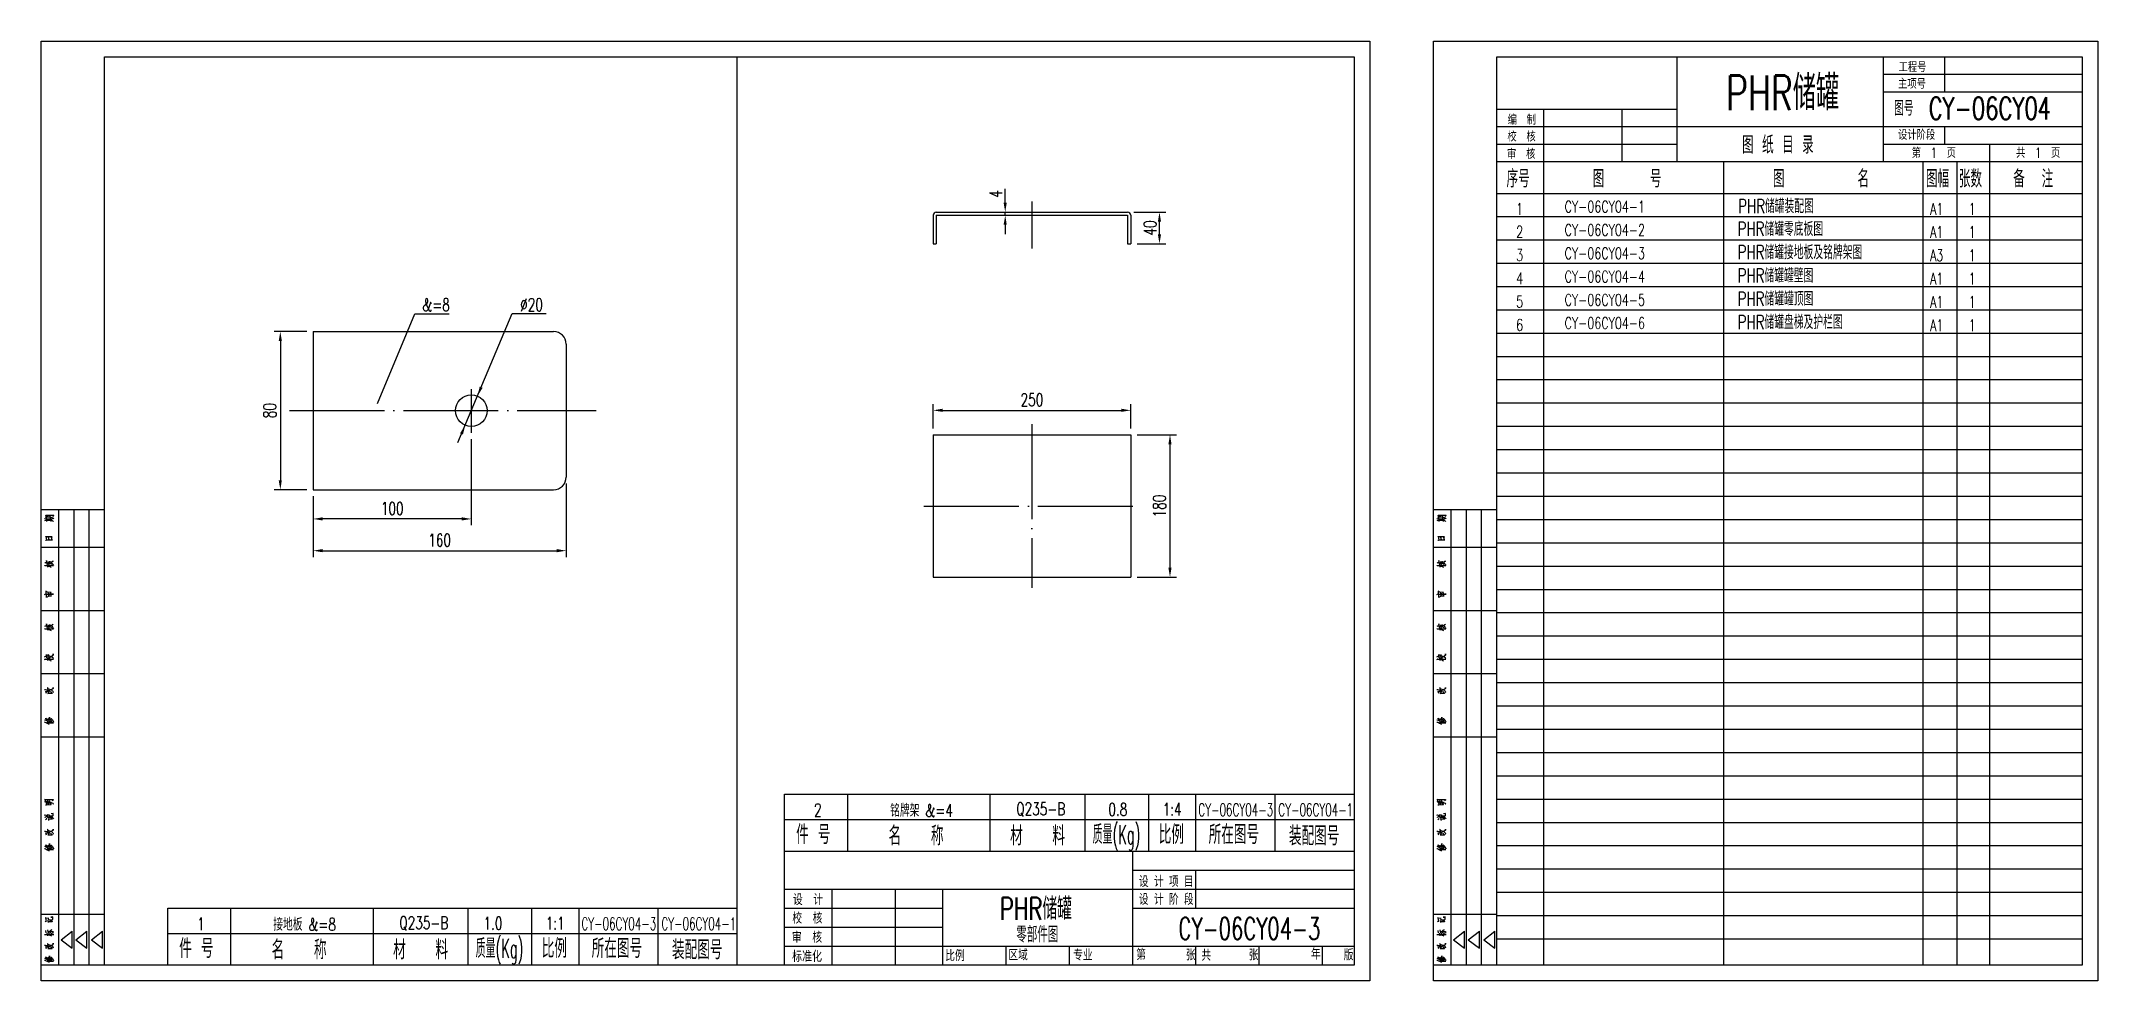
# Model space of a CAD drawing. Extents: x -7275 to 35952, y -7123 to 31390.
# Drawn here: x 7273 to 23525, y 23965 to 31390 of the extents above; entities that cross this region are included whole.
import ezdxf
from ezdxf.enums import TextEntityAlignment as Align

# ---------------------------------------------------------------- set-up
doc = ezdxf.new("R2010")
doc.units = 0
doc.header["$LTSCALE"] = 25
doc.header["$MEASUREMENT"] = 0
doc.linetypes.add('DASHDOT-M', pattern=[36, 30, -3, 0, -3])
doc.layers.get('0').update_dxf_attribs({"linetype": 'CONTINUOUS'})
for name, color, linetype in [('CDR_DIM', 7, 'CONTINUOUS'), ('CDR_DWG1', 4, 'CONTINUOUS'), ('CDR_DWG2', 2, 'CONTINUOUS'), ('CDR_DWG3', 1, 'DASHDOT-M'), ('CDR_TEXT', 7, 'CONTINUOUS')]:
    doc.layers.add(name, color=color, linetype=linetype)
doc.styles.add('HZ', font='ROMANS.shx', dxfattribs={"width": 0.7, "height": 100, "bigfont": 'HZ.shx'})

msp = doc.modelspace()

# ---------------------------------------------------------------- texts
at = {"linetype": 'Continuous', "style": 'HZ'}
for s, height, width, p in [('工程号', 80.5, 0.7, (21950, 31146)), ('主项号', 80.5, 0.7, (21946, 31014)), ('图号', 116, 0.7, (21914, 30802)), ('编  制', 80.5, 0.7, (18861, 30730)), ('校  核', 80.5, 0.7, (18859, 30597)), ('设计阶段', 80.5, 0.7, (21946, 30611)), ('第  1  页', 80.5, 0.7, (22054, 30468)), ('共  1  页', 80.5, 0.7, (22878, 30468)), ('审  核', 80.5, 0.7, (18856, 30459)), ('设 计 项 目', 87.5, 0.7, (15947, 24707)), ('设  计', 87.5, 0.7, (13214, 24564)), ('设 计 阶 段', 87.5, 0.7, (15947, 24566)), ('校  核', 87.5, 0.7, (13209, 24417)), ('审  核', 87.5, 0.7, (13206, 24266)), ('比例', 87.5, 0.7, (14417, 24121)), ('区域', 87.5, 0.7, (14916, 24127)), ('专业', 87.5, 0.7, (15428, 24126)), ('第', 87.5, 0.7, (15926, 24130)), ('张', 87.5, 0.7, (16318, 24127)), ('共', 87.5, 0.7, (16441, 24124)), ('张', 87.5, 0.7, (16815, 24127)), ('年', 87.5, 0.7, (17307, 24134)), ('版', 87.5, 0.7, (17566, 24128)), ('标准化', 87.5, 0.9, (13207, 24115))]:
    msp.add_text(s, height=height, dxfattribs=dict(at, width=width)).set_placement(p)
at = {"color": 7, "linetype": 'Continuous', "style": 'HZ', "width": 0.7}
for s, height, p in [('图 纸 目 录', 138.1, (20713, 30502)), ('序号', 138.1, (18852, 30234)), ('图     号', 138.1, (19533, 30234)), ('图        名', 138.1, (20957, 30234)), ('图幅', 138.1, (22166, 30234)), ('张数', 138.1, (22426, 30234)), ('备  注', 138.1, (22856, 30234)), ('1', 92, (18928, 30019)), ('CY-06CY04-1', 92.04, (19311, 30036)), ('PHR储罐装配图', 110.4, (20682, 30031)), ('A1', 92, (22199, 30019)), ('1', 92, (22504, 30019)), ('2', 92, (18928, 29838)), ('CY-06CY04-2', 92.04, (19311, 29852)), ('PHR储罐零底板图', 110.4, (20678, 29851)), ('A1', 92, (22199, 29836)), ('1', 92, (22504, 29836)), ('3', 92, (18928, 29654)), ('CY-06CY04-3', 92.04, (19311, 29668)), ('PHR储罐接地板及铭牌架图', 110.45, (20678, 29667)), ('A3', 92, (22199, 29652)), ('1', 92, (22504, 29652)), ('PHR储罐罐壁图', 110.4, (20678, 29483)), ('4', 92, (18928, 29470)), ('CY-06CY04-4', 92.04, (19311, 29484)), ('PHR储罐罐顶图', 110.4, (20678, 29299)), ('A1', 92, (22199, 29468)), ('1', 92, (22504, 29468)), ('5', 92, (18928, 29286)), ('CY-06CY04-5', 92.04, (19311, 29300)), ('A1', 92, (22199, 29284)), ('1', 92, (22504, 29284)), ('6', 92, (18928, 29102)), ('CY-06CY04-6', 92.04, (19311, 29116)), ('PHR储罐盘梯及护栏图', 110.45, (20678, 29115)), ('A1', 92, (22199, 29100)), ('1', 92, (22504, 29100))]:
    msp.add_text(s, height=height, dxfattribs=at).set_placement(p)
at = {"style": 'HZ', "width": 0.7}
for s, p in [('&=8', (10286, 29258)), ('%%C20', (11058, 29258))]:
    msp.add_text(s, height=100, dxfattribs=at).set_placement(p)
at = {"char_height": 100, "attachment_point": 5, "rotation": 90, "style": 'HZ'}
for s, insert in [('4', (14816, 30184)), ('40', (16035, 29914)), ('80', (9079, 28471)), ('180', (16109, 27717))]:
    msp.add_mtext(s, dxfattribs=dict(at, insert=insert))
at = {"char_height": 100, "attachment_point": 5, "style": 'HZ'}
for s, insert in [('250', (15102, 28557)), ('100', (10047, 27698)), ('160', (10422, 27447))]:
    msp.add_mtext(s, dxfattribs=dict(at, insert=insert))
at = {"layer": 'CDR_DWG2', "style": 'HZ'}
for s, height, width, p in [('PHR储罐', 275, 0.7, (20586, 30844)), ('CY-06CY04', 175, 0.7, (22188, 30772)), ('PHR储罐', 175, 0.7, (14849, 24448)), ('零部件图', 125, 0.7, (14978, 24270)), ('CY-06CY04-3', 175, 0.65, (16260, 24291))]:
    msp.add_text(s, height=height, dxfattribs=dict(at, width=width)).set_placement(p)
at = {"layer": 'CDR_TEXT', "style": 'HZ', "width": 0.7}
for s, p in [('2', (13410, 25265)), ('1', (8535, 24365))]:
    msp.add_text(s, height=100, dxfattribs=at).set_placement(p, align=Align.CENTER)
at = {"layer": 'CDR_TEXT', "style": 'HZ'}
for s, width, p in [('铭牌架 &=4', 0.7, (13982, 25262)), ('Q235-B', 0.7, (14978, 25274)), ('0.8', 0.7, (15706, 25270)), ('1:4', 0.7, (16135, 25271)), ('CY-06CY04-3', 0.6, (16417, 25267)), ('CY-06CY04-1', 0.6, (17049, 25267)), ('接地板 &=8', 0.7, (9107, 24362)), ('Q235-B', 0.7, (10103, 24374)), ('1.0', 0.7, (10768, 24370)), ('1:1', 0.7, (11260, 24371)), ('CY-06CY04-3', 0.6, (11542, 24367)), ('CY-06CY04-1', 0.6, (12174, 24367))]:
    msp.add_text(s, height=100, dxfattribs=dict(at, width=width)).set_placement(p)

# ---------------------------------------------------------------- blocks, each defined once
blk = doc.blocks.new('SML')
at = {"color": 4, "linetype": 'Continuous'}
for p, q in [((0, 0), (0, 18)), ((20, 0), (20, 18)), ((65, 0), (65, 18)), ((95, 0), (95, 18)), ((115, 18), (115, 0)), ((130, 0), (130, 18)), ((155, 0), (155, 18)), ((0, 10), (180, 10))]:
    blk.add_line(p, q, dxfattribs=at)
at = {"color": 7, "linetype": 'Continuous'}
blk.add_line((0, 18), (180, 18), dxfattribs=at)
at = {"color": 7, "linetype": 'Continuous', "style": 'HZ'}
for s, width, p in [('件 号', 0.7, (3.62, 2.26)), ('名   称', 0.7, (32.84, 1.84)), ('材   料', 0.7, (71.25, 1.84)), ('质量(Kg)', 0.5, (97.34, 2.26)), ('比例', 0.7, (118.23, 2.26)), ('所在图号', 0.7, (134, 2.26)), ('装配图号', 0.7, (159.38, 1.84))]:
    blk.add_text(s, height=6, dxfattribs=dict(at, width=width)).set_placement(p)
blk = doc.blocks.new('TUQA')
at = {"color": 4, "linetype": 'Continuous'}
for p, q in [((-25, 180), (0, 180)), ((-18, 0), (-18, 180)), ((0, 165), (-24.85, 165)), ((0, 140), (-24.85, 140)), ((0, 115), (-24.85, 115)), ((0, 90), (-24.85, 90)), ((0, 20), (-24.85, 20)), ((0, 0), (-25, 0))]:
    blk.add_line(p, q, dxfattribs=at)
at = {"color": 7, "linetype": 'Continuous'}
for p, q in [((-12, 0), (-12, 180)), ((-6, 0), (-6, 180))]:
    blk.add_line(p, q, dxfattribs=at)
at = {"color": 1, "linetype": 'Continuous'}
for p, q in [((-17.08, 10), (-12.71, 13.35)), ((-17.08, 10), (-12.71, 6.65)), ((-12.71, 6.65), (-12.71, 13.35)), ((-11.26, 10), (-6.89, 13.35)), ((-11.26, 10), (-6.89, 6.65)), ((-6.89, 6.65), (-6.89, 13.35)), ((-5.11, 10), (-0.75, 13.35)), ((-5.11, 10), (-0.75, 6.65)), ((-0.75, 6.65), (-0.75, 13.35))]:
    blk.add_line(p, q, dxfattribs=at)
at = {"color": 7, "linetype": 'Continuous'}
for points in [[(-23.7, 176.39), (-23.53, 176.44), (-23.53, 176.44), (-21.25, 176.36)], [(-23.53, 175.69), (-23.35, 175.74), (-23.35, 175.74), (-21.17, 175.74)], [(-23.3, 176.96), (-22.98, 177.03), (-22.98, 177.03), (-22.33, 177.03), (-22.33, 177.03), (-21.63, 177.01), (-21.63, 177.01), (-21.2, 176.96), (-21.2, 176.96), (-20.73, 176.83), (-20.73, 176.83), (-20.44, 176.69), (-20.44, 176.69), (-20, 176.41)], [(-22.95, 177.03), (-23.09, 177.78), (-23.09, 177.78), (-23.18, 177.7), (-23.18, 177.7), (-22.27, 177.7), (-22.27, 177.7), (-22.22, 177.7), (-22.22, 177.7), (-20.9, 177.73), (-20.9, 177.73), (-20.41, 177.7), (-20.41, 177.7), (-20.12, 177.68), (-20.12, 177.68), (-20.03, 177.65), (-20.03, 177.65), (-20.41, 177.28), (-20.41, 177.28), (-20.15, 177.63)], [(-22.74, 175.3), (-22.92, 176.76)], [(-22.25, 175.77), (-22.33, 176.21)], [(-22.22, 177.06), (-22.3, 177.48)], [(-21.75, 175.79), (-21.84, 176.19)], [(-21.46, 177.01), (-21.46, 177.06), (-21.46, 177.06), (-21.55, 177.45)], [(-21.08, 175.22), (-21.31, 176.76), (-21.31, 176.76), (-21.34, 176.69), (-21.34, 176.69), (-21.25, 176.59)], [(-20.99, 176.19), (-20.64, 176.46), (-20.64, 176.46), (-20.5, 176.46), (-20.5, 176.46), (-20.76, 176.36)], [(-20.9, 175.79), (-20.76, 175.77), (-20.76, 175.77), (-20.47, 175.57), (-20.47, 175.57), (-20.26, 175.4), (-20.26, 175.4), (-20.12, 175.22)], [(-23.27, 167.87), (-22.98, 167.92), (-22.98, 167.92), (-22.33, 167.94), (-22.33, 167.94), (-21.66, 167.97), (-21.66, 167.97), (-21.57, 167.97), (-21.57, 167.97), (-21.11, 167.97), (-21.11, 167.97), (-20.5, 167.97), (-20.5, 167.97), (-20.7, 167.97), (-20.7, 167.97), (-20.88, 168.93), (-20.88, 168.93), (-20.67, 169.13), (-20.67, 169.13), (-20.93, 169.18), (-20.93, 169.18), (-21.28, 169.18), (-21.28, 169.18), (-21.95, 169.21), (-21.95, 169.21), (-22.65, 169.23), (-22.65, 169.23), (-23.24, 169.23), (-23.24, 169.23), (-23.15, 169.26), (-23.15, 169.26), (-22.95, 167.94)], [(-21.9, 167.97), (-22.07, 168.93), (-22.07, 168.93), (-22.1, 168.83), (-22.1, 168.83), (-21.98, 168.61)], [(-23.65, 157.77), (-23.5, 157.87), (-23.5, 157.87), (-23.53, 157.84), (-23.53, 157.84), (-20.09, 157.84), (-20.09, 157.84), (-20.35, 157.82), (-20.35, 157.82), (-20.64, 157.84)], [(-23.59, 158.83), (-23.3, 159.01), (-23.3, 159.01), (-23.18, 159.03), (-23.18, 159.03), (-23.09, 159.01)], [(-22.65, 158.41), (-22.89, 159.8), (-22.89, 159.8), (-22.92, 159.7), (-22.92, 159.7), (-22.83, 159.5)], [(-22.68, 158.91), (-22.51, 158.88), (-22.51, 158.88), (-21.81, 158.46), (-21.81, 158.46), (-21.78, 158.41), (-21.78, 158.41), (-21.98, 159.18)], [(-22.62, 158.21), (-22.45, 157.25)], [(-22.42, 157.87), (-21.95, 157.64), (-21.95, 157.64), (-21.6, 157.47), (-21.6, 157.47), (-21.34, 157.32), (-21.34, 157.32), (-21.08, 157.12)], [(-22.36, 159.33), (-22.22, 159.3), (-22.22, 159.3), (-21.78, 159.01), (-21.78, 159.01), (-21.75, 158.98), (-21.75, 158.98), (-21.46, 158.76), (-21.46, 158.76), (-21.17, 158.51), (-21.17, 158.51), (-20.9, 158.24)], [(-22.22, 157.87), (-21.87, 158.19)], [(-21.78, 159.5), (-21.57, 159.43), (-21.57, 159.43), (-21.11, 159.13), (-21.11, 159.13), (-20.82, 158.83), (-20.82, 158.83), (-20.5, 158.51), (-20.5, 158.51), (-20.26, 158.24), (-20.26, 158.24), (-20.09, 158.02)], [(-20.99, 159.03), (-20.5, 159.53), (-20.5, 159.53), (-20.26, 159.63), (-20.26, 159.63), (-20.55, 159.48)], [(-23.68, 146.41), (-23.38, 146.56), (-23.38, 146.56), (-23.18, 146.61)], [(-22.86, 145.52), (-23.03, 147.75), (-23.03, 147.75), (-23.12, 147.7), (-23.12, 147.7), (-22.65, 147.4)], [(-22.77, 146.51), (-22.71, 146.56), (-22.71, 146.56), (-20.06, 146.54), (-20.06, 146.54), (-20.32, 146.49), (-20.32, 146.49), (-20.64, 146.54)], [(-21.2, 147.11), (-21.05, 147.21), (-21.05, 147.21), (-22.45, 147.36), (-22.45, 147.36), (-22.33, 147.4), (-22.33, 147.4), (-22.13, 145.84)], [(-22.39, 145.74), (-22.13, 145.79), (-22.13, 145.79), (-20.85, 145.89), (-20.85, 145.89), (-21.08, 145.87), (-21.08, 145.87), (-21.2, 147.11), (-21.2, 147.11), (-21.23, 146.96), (-21.23, 146.96), (-21.17, 146.69)], [(-21.66, 146.09), (-21.78, 146.98)], [(-23.18, 145.52), (-22.92, 145.52), (-22.92, 145.52), (-22.71, 145.47), (-22.71, 145.47), (-22.51, 145.42), (-22.51, 145.42), (-22.36, 145.37)], [(-23.65, 132.77), (-23.5, 132.87), (-23.5, 132.87), (-23.53, 132.84), (-23.53, 132.84), (-20.09, 132.84), (-20.09, 132.84), (-20.35, 132.82), (-20.35, 132.82), (-20.64, 132.84)], [(-23.59, 133.83), (-23.3, 134.01), (-23.3, 134.01), (-23.18, 134.03), (-23.18, 134.03), (-23.09, 134.01)], [(-22.65, 133.41), (-22.89, 134.8), (-22.89, 134.8), (-22.92, 134.7), (-22.92, 134.7), (-22.83, 134.5)], [(-22.68, 133.91), (-22.51, 133.88), (-22.51, 133.88), (-21.81, 133.46), (-21.81, 133.46), (-21.78, 133.41), (-21.78, 133.41), (-21.98, 134.18)], [(-22.62, 133.21), (-22.45, 132.25)], [(-22.42, 132.87), (-21.95, 132.64), (-21.95, 132.64), (-21.6, 132.47), (-21.6, 132.47), (-21.34, 132.32), (-21.34, 132.32), (-21.08, 132.12)], [(-22.36, 134.33), (-22.22, 134.3), (-22.22, 134.3), (-21.78, 134.01), (-21.78, 134.01), (-21.75, 133.98), (-21.75, 133.98), (-21.46, 133.76), (-21.46, 133.76), (-21.17, 133.51), (-21.17, 133.51), (-20.9, 133.24)], [(-22.22, 132.87), (-21.87, 133.19)], [(-21.78, 134.5), (-21.57, 134.43), (-21.57, 134.43), (-21.11, 134.13), (-21.11, 134.13), (-20.82, 133.83), (-20.82, 133.83), (-20.5, 133.51), (-20.5, 133.51), (-20.26, 133.24), (-20.26, 133.24), (-20.09, 133.02)], [(-20.99, 134.03), (-20.5, 134.53), (-20.5, 134.53), (-20.26, 134.63), (-20.26, 134.63), (-20.55, 134.48)], [(-23.65, 121.81), (-23.38, 121.96), (-23.38, 121.96), (-23.21, 122.01), (-23.21, 122.01), (-23.03, 122.01)], [(-22.71, 121.44), (-22.92, 122.7), (-22.92, 122.7), (-22.95, 122.6), (-22.95, 122.6), (-22.89, 122.48)], [(-22.51, 122.23), (-22.19, 122.53), (-22.19, 122.53), (-22.04, 122.6), (-22.04, 122.6), (-21.87, 122.7)], [(-22.07, 122.21), (-21.84, 122.23), (-21.84, 122.23), (-21.43, 122.08), (-21.43, 122.08), (-21.11, 121.93), (-21.11, 121.93), (-20.85, 121.76), (-20.85, 121.76), (-20.64, 121.61), (-20.64, 121.61), (-20.44, 121.46), (-20.44, 121.46), (-20.26, 121.29), (-20.26, 121.29), (-20.09, 121.07)], [(-21.66, 121.54), (-21.6, 121.61), (-21.6, 121.61), (-20.26, 122.48), (-20.26, 122.48), (-20.23, 122.95), (-20.23, 122.95), (-20.32, 122.5), (-20.32, 122.5), (-20.44, 122.38)], [(-23.65, 120.79), (-23.47, 120.92), (-23.47, 120.92), (-23.53, 120.87), (-23.53, 120.87), (-20.09, 120.87), (-20.09, 120.87), (-20.29, 120.82), (-20.29, 120.82), (-20.58, 120.87)], [(-22.68, 121.21), (-22.48, 120.27)], [(-22.51, 121.76), (-22.27, 121.74), (-22.27, 121.74), (-21.87, 121.49), (-21.87, 121.49), (-21.57, 121.31), (-21.57, 121.31), (-21.46, 121.21)], [(-22.48, 120.87), (-22.07, 120.72), (-22.07, 120.72), (-21.72, 120.55), (-21.72, 120.55), (-21.4, 120.37), (-21.4, 120.37), (-21.11, 120.17)], [(-22.33, 120.89), (-21.95, 121.24)], [(-23.62, 108.88), (-23.27, 108.83), (-23.27, 108.83), (-22.8, 108.68), (-22.8, 108.68), (-22.3, 108.49), (-22.3, 108.49), (-21.98, 108.34), (-21.98, 108.34), (-21.75, 108.24), (-21.75, 108.24), (-21.55, 108.14)], [(-22.95, 107.25), (-23.09, 108.24), (-23.09, 108.24), (-23.18, 108.14), (-23.18, 108.14), (-22.16, 108.02), (-22.16, 108.02), (-22.16, 108.14), (-22.16, 108.14), (-22.04, 107.4), (-22.04, 107.4), (-22.3, 107.35), (-22.3, 107.35), (-21.98, 107.4), (-21.98, 107.4), (-20.67, 107.37)], [(-22.25, 108.49), (-22.42, 109.6), (-22.42, 109.6), (-22.45, 109.48), (-22.45, 109.48), (-22.39, 109.28)], [(-22.3, 109.11), (-22.13, 109.11), (-22.13, 109.11), (-21.66, 109.01), (-21.66, 109.01), (-21.4, 108.91), (-21.4, 108.91), (-21.17, 108.81), (-21.17, 108.81), (-20.96, 108.68), (-20.96, 108.68), (-20.76, 108.54), (-20.76, 108.54), (-20.55, 108.36), (-20.55, 108.36), (-20.41, 108.16), (-20.41, 108.16), (-20.26, 107.97), (-20.26, 107.97), (-20.2, 107.82), (-20.2, 107.82), (-20.15, 107.67)], [(-21.87, 108.36), (-21.84, 108.44), (-21.84, 108.44), (-20.26, 109.21), (-20.26, 109.21), (-20.23, 109.68), (-20.23, 109.68), (-20.32, 109.23), (-20.32, 109.23), (-20.5, 109.11)], [(-20.55, 107.3), (-21.34, 108.07)], [(-23.06, 96.71), (-23.03, 96.81), (-23.03, 96.81), (-23.15, 97.55), (-23.15, 97.55), (-23.21, 97.5), (-23.21, 97.5), (-22.8, 97.26), (-22.8, 97.26), (-22.45, 97.03), (-22.45, 97.03), (-22.22, 96.83), (-22.22, 96.83), (-22.01, 96.61), (-22.01, 96.61), (-21.81, 96.39), (-21.81, 96.39), (-21.69, 96.24)], [(-22.77, 96.61), (-22.74, 96.71), (-22.74, 96.71), (-21.69, 97.68), (-21.69, 97.68), (-21.72, 98), (-21.72, 98), (-21.72, 97.68), (-21.72, 97.68), (-21.84, 97.55)], [(-23.68, 96.04), (-23.5, 96.02), (-23.5, 96.02), (-23.03, 95.79), (-23.03, 95.79), (-22.98, 95.79), (-22.98, 95.79), (-22.62, 95.59), (-22.62, 95.59), (-22.33, 95.42), (-22.33, 95.42), (-22.1, 95.25), (-22.1, 95.25), (-21.9, 95.1)], [(-23.62, 96.93), (-23.18, 96.76), (-23.18, 96.76), (-22.83, 96.61), (-22.83, 96.61), (-22.57, 96.44), (-22.57, 96.44), (-22.51, 96.41), (-22.51, 96.41), (-22.3, 96.29)], [(-22.68, 95.69), (-20.12, 95.69), (-20.12, 95.69), (-20.35, 95.64), (-20.35, 95.64), (-20.79, 95.69)], [(-22.6, 96.07), (-20.9, 96.07), (-20.9, 96.07), (-21.11, 96.04), (-21.11, 96.04), (-21.25, 96.07)], [(-21.98, 97.03), (-21.9, 97.01), (-21.9, 97.01), (-21.87, 96.98), (-21.87, 96.98), (-21.63, 96.74), (-21.63, 96.74), (-21.43, 96.54), (-21.43, 96.54), (-21.28, 96.36)], [(-21.63, 97.23), (-21.52, 97.18), (-21.52, 97.18), (-21.46, 97.16), (-21.46, 97.16), (-21.17, 96.88), (-21.17, 96.88), (-21.14, 96.83), (-21.14, 96.83), (-20.99, 96.69), (-20.99, 96.69), (-20.85, 96.49), (-20.85, 96.49), (-20.7, 96.29)], [(-21.28, 97.45), (-21.08, 97.38), (-21.08, 97.38), (-20.79, 97.11), (-20.79, 97.11), (-20.55, 96.86), (-20.55, 96.86), (-20.41, 96.61), (-20.41, 96.61), (-20.23, 96.36), (-20.23, 96.36), (-20.12, 96.14), (-20.12, 96.14), (-20.06, 95.97)], [(-23.27, 64.61), (-23.3, 64.63), (-23.3, 64.63), (-23.38, 65.55), (-23.38, 65.55), (-23.5, 65.4), (-23.5, 65.4), (-23.3, 65.4), (-23.3, 65.4), (-21.14, 65.38), (-21.14, 65.38), (-20.73, 65.38), (-20.73, 65.38), (-20.44, 65.38), (-20.44, 65.38), (-20.12, 65.33), (-20.12, 65.33), (-20.64, 64.91)], [(-22.42, 64.61), (-22.42, 64.66), (-22.42, 64.66), (-22.54, 65.21), (-22.54, 65.21), (-22.57, 65.13), (-22.57, 65.13), (-22.54, 65.06)], [(-21.69, 64.56), (-21.72, 64.61), (-21.72, 64.61), (-21.81, 65.18), (-21.81, 65.18), (-21.84, 65.08), (-21.84, 65.08), (-21.75, 64.98)], [(-23.65, 59.28), (-23.47, 59.3), (-23.47, 59.3), (-22.57, 58.98)], [(-23.59, 64.51), (-23.27, 64.59), (-23.27, 64.59), (-22.6, 64.59), (-22.6, 64.59), (-22.04, 64.56), (-22.04, 64.56), (-21.6, 64.49), (-21.6, 64.49), (-21.2, 64.36), (-21.2, 64.36), (-20.76, 64.16), (-20.76, 64.16), (-20.44, 63.97), (-20.44, 63.97), (-20.2, 63.74), (-20.2, 63.74), (-20.15, 63.67)], [(-23.44, 58.36), (-23.38, 58.41), (-23.38, 58.41), (-23.03, 58.66), (-23.03, 58.66), (-22.8, 58.68)], [(-23.27, 63.3), (-22.95, 63.37), (-22.95, 63.37), (-21.02, 63.4), (-21.02, 63.4), (-21.25, 63.35), (-21.25, 63.35), (-21.28, 63.4), (-21.28, 63.4), (-21.37, 63.82), (-21.37, 63.82), (-21.11, 63.97), (-21.11, 63.97), (-21.23, 63.99), (-21.23, 63.99), (-22.19, 64.02), (-22.19, 64.02), (-23.15, 64.02), (-23.15, 64.02), (-23.03, 64.06), (-23.03, 64.06), (-23, 63.97), (-23, 63.97), (-22.95, 63.4)], [(-23.24, 57.45), (-22.95, 57.77), (-22.95, 57.77), (-22.8, 57.84), (-22.8, 57.84), (-22.98, 57.74)], [(-22.68, 58.34), (-22.51, 58.39), (-22.51, 58.39), (-21.57, 58.41), (-21.57, 58.41), (-21.75, 58.36), (-21.75, 58.36), (-21.87, 59.33), (-21.87, 59.33), (-21.87, 59.26), (-21.87, 59.26), (-22.68, 59.33), (-22.68, 59.33), (-22.65, 59.38), (-22.65, 59.38), (-22.51, 58.41)], [(-22.16, 63.42), (-22.25, 63.79), (-22.25, 63.79), (-22.25, 63.77)], [(-22.04, 57.1), (-22.01, 57.2), (-22.01, 57.2), (-22.16, 57.87), (-22.16, 57.87), (-22.22, 57.77), (-22.22, 57.77), (-20.47, 57.74), (-20.47, 57.74), (-20.47, 57.72), (-20.47, 57.72), (-21.28, 58.29)], [(-21.72, 58.98), (-21.52, 59.01), (-21.52, 59.01), (-20.64, 58.98), (-20.64, 58.98), (-20.41, 59.01), (-20.41, 59.01), (-20.29, 59.08), (-20.29, 59.08), (-20.26, 59.18), (-20.26, 59.18), (-20.26, 59.85), (-20.26, 59.85), (-21.08, 59.8)], [(-21.69, 58.66), (-21.43, 58.64), (-21.43, 58.64), (-21.08, 58.56), (-21.08, 58.56), (-20.7, 58.39), (-20.7, 58.39), (-20.5, 58.24), (-20.5, 58.24), (-20.23, 58.02), (-20.23, 58.02), (-20.06, 57.82)], [(-23.62, 52.93), (-23.27, 52.88), (-23.27, 52.88), (-22.8, 52.73), (-22.8, 52.73), (-22.3, 52.54), (-22.3, 52.54), (-21.98, 52.39), (-21.98, 52.39), (-21.75, 52.29), (-21.75, 52.29), (-21.55, 52.19)], [(-22.95, 51.3), (-23.09, 52.29), (-23.09, 52.29), (-23.18, 52.19), (-23.18, 52.19), (-22.16, 52.07), (-22.16, 52.07), (-22.16, 52.19), (-22.16, 52.19), (-22.04, 51.45), (-22.04, 51.45), (-22.3, 51.4), (-22.3, 51.4), (-21.98, 51.45), (-21.98, 51.45), (-20.67, 51.42)], [(-22.25, 52.54), (-22.42, 53.65), (-22.42, 53.65), (-22.45, 53.53), (-22.45, 53.53), (-22.39, 53.33)], [(-22.3, 53.16), (-22.13, 53.16), (-22.13, 53.16), (-21.66, 53.06), (-21.66, 53.06), (-21.4, 52.96), (-21.4, 52.96), (-21.17, 52.86), (-21.17, 52.86), (-20.96, 52.73), (-20.96, 52.73), (-20.76, 52.59), (-20.76, 52.59), (-20.55, 52.41), (-20.55, 52.41), (-20.41, 52.21), (-20.41, 52.21), (-20.26, 52.02), (-20.26, 52.02), (-20.2, 51.87), (-20.2, 51.87), (-20.15, 51.72)], [(-21.87, 52.41), (-21.84, 52.49), (-21.84, 52.49), (-20.26, 53.26), (-20.26, 53.26), (-20.23, 53.73), (-20.23, 53.73), (-20.32, 53.28), (-20.32, 53.28), (-20.5, 53.16)], [(-20.55, 51.35), (-21.34, 52.12)], [(-23.68, 46.04), (-23.5, 46.02), (-23.5, 46.02), (-23.03, 45.79), (-23.03, 45.79), (-22.98, 45.79), (-22.98, 45.79), (-22.62, 45.59), (-22.62, 45.59), (-22.33, 45.42), (-22.33, 45.42), (-22.1, 45.25), (-22.1, 45.25), (-21.9, 45.1)], [(-23.62, 46.93), (-23.18, 46.76), (-23.18, 46.76), (-22.83, 46.61), (-22.83, 46.61), (-22.57, 46.44), (-22.57, 46.44), (-22.51, 46.41), (-22.51, 46.41), (-22.3, 46.29)], [(-23.06, 46.71), (-23.03, 46.81), (-23.03, 46.81), (-23.15, 47.55), (-23.15, 47.55), (-23.21, 47.5), (-23.21, 47.5), (-22.8, 47.26), (-22.8, 47.26), (-22.45, 47.03), (-22.45, 47.03), (-22.22, 46.83), (-22.22, 46.83), (-22.01, 46.61), (-22.01, 46.61), (-21.81, 46.39), (-21.81, 46.39), (-21.69, 46.24)], [(-22.77, 46.61), (-22.74, 46.71), (-22.74, 46.71), (-21.69, 47.68), (-21.69, 47.68), (-21.72, 48), (-21.72, 48), (-21.72, 47.68), (-21.72, 47.68), (-21.84, 47.55)], [(-22.68, 45.69), (-20.12, 45.69), (-20.12, 45.69), (-20.35, 45.64), (-20.35, 45.64), (-20.79, 45.69)], [(-22.6, 46.07), (-20.9, 46.07), (-20.9, 46.07), (-21.11, 46.04), (-21.11, 46.04), (-21.25, 46.07)], [(-21.98, 47.03), (-21.9, 47.01), (-21.9, 47.01), (-21.87, 46.98), (-21.87, 46.98), (-21.63, 46.74), (-21.63, 46.74), (-21.43, 46.54), (-21.43, 46.54), (-21.28, 46.36)], [(-21.63, 47.23), (-21.52, 47.18), (-21.52, 47.18), (-21.46, 47.16), (-21.46, 47.16), (-21.17, 46.88), (-21.17, 46.88), (-21.14, 46.83), (-21.14, 46.83), (-20.99, 46.69), (-20.99, 46.69), (-20.85, 46.49), (-20.85, 46.49), (-20.7, 46.29)], [(-21.28, 47.45), (-21.08, 47.38), (-21.08, 47.38), (-20.79, 47.11), (-20.79, 47.11), (-20.55, 46.86), (-20.55, 46.86), (-20.41, 46.61), (-20.41, 46.61), (-20.23, 46.36), (-20.23, 46.36), (-20.12, 46.14), (-20.12, 46.14), (-20.06, 45.97)], [(-23.38, 17.04), (-23.15, 17.29), (-23.15, 17.29), (-23.03, 17.36), (-23.03, 17.36), (-22.89, 17.36), (-22.89, 17.36), (-23.09, 17.34)], [(-23.03, 17.77), (-23.18, 18.76), (-23.18, 18.76), (-23.27, 18.7), (-23.27, 18.7), (-22.22, 18.57), (-22.22, 18.57), (-22.22, 18.7), (-22.22, 18.7), (-22.13, 17.86)], [(-22.45, 17.81), (-22.01, 17.86), (-22.01, 17.86), (-21.02, 17.86), (-21.02, 17.86), (-20.7, 17.88), (-20.7, 17.88), (-20.55, 17.92), (-20.55, 17.92), (-20.47, 17.99), (-20.47, 17.99), (-20.41, 18.09), (-20.41, 18.09), (-20.38, 18.27), (-20.38, 18.27), (-20.35, 18.46), (-20.35, 18.46), (-20.44, 19), (-20.44, 19), (-21.2, 18.96), (-21.2, 18.96), (-20.44, 18.96)], [(-22.13, 16.8), (-22.27, 17.36), (-22.27, 17.36), (-22.36, 17.27), (-22.36, 17.27), (-20.67, 17.23), (-20.67, 17.23), (-20.5, 17.14), (-20.5, 17.14), (-21.31, 17.66)], [(-23.65, 12.12), (-20.58, 12.09), (-20.58, 12.09), (-20.03, 12.05), (-20.03, 12.05), (-20.32, 12.03), (-20.32, 12.03), (-20.64, 12.07)], [(-23, 12.78), (-23.18, 13.65)], [(-22.39, 11.62), (-22.57, 12.55)], [(-22.25, 7.56), (-22.42, 8.53), (-22.42, 8.53), (-22.45, 8.42), (-22.45, 8.42), (-22.39, 8.25)], [(-22.36, 12.12), (-22.01, 12.01), (-22.01, 12.01), (-21.6, 11.83), (-21.6, 11.83), (-21.23, 11.64), (-21.23, 11.64), (-20.93, 11.47)], [(-22.13, 12.59), (-22.33, 13.99)], [(-22.13, 13.15), (-21.95, 13.22), (-21.95, 13.22), (-20.5, 13.22), (-20.5, 13.22), (-20.17, 13.19), (-20.17, 13.19), (-20.06, 13.17), (-20.06, 13.17), (-20.52, 12.76), (-20.52, 12.76), (-20.12, 13.17)], [(-22.07, 12.16), (-21.69, 12.48)], [(-21.87, 7.45), (-21.84, 7.52), (-21.84, 7.52), (-20.26, 8.19), (-20.26, 8.19), (-20.23, 8.6), (-20.23, 8.6), (-20.32, 8.21), (-20.32, 8.21), (-20.5, 8.1)], [(-21.66, 12.87), (-21.55, 12.85), (-21.55, 12.85), (-20.67, 12.4)], [(-21.55, 13.5), (-20.96, 13.88), (-20.96, 13.88), (-20.73, 13.95), (-20.73, 13.95), (-21.11, 13.8)], [(-23.68, 1.91), (-23.5, 1.88), (-23.5, 1.88), (-23.03, 1.69), (-23.03, 1.69), (-22.98, 1.69), (-22.98, 1.69), (-22.62, 1.52), (-22.62, 1.52), (-22.33, 1.37), (-22.33, 1.37), (-22.1, 1.22), (-22.1, 1.22), (-21.9, 1.09)], [(-23.62, 7.91), (-23.27, 7.86), (-23.27, 7.86), (-22.8, 7.73), (-22.8, 7.73), (-22.3, 7.56), (-22.3, 7.56), (-21.98, 7.43), (-21.98, 7.43), (-21.75, 7.35), (-21.75, 7.35), (-21.55, 7.26)], [(-23.62, 2.68), (-23.18, 2.53), (-23.18, 2.53), (-22.83, 2.4), (-22.83, 2.4), (-22.57, 2.25), (-22.57, 2.25), (-22.51, 2.23), (-22.51, 2.23), (-22.3, 2.12)], [(-23.06, 2.49), (-23.03, 2.58), (-23.03, 2.58), (-23.15, 3.22), (-23.15, 3.22), (-23.21, 3.18), (-23.21, 3.18), (-22.8, 2.96), (-22.8, 2.96), (-22.45, 2.77), (-22.45, 2.77), (-22.22, 2.6), (-22.22, 2.6), (-22.01, 2.4), (-22.01, 2.4), (-21.81, 2.21), (-21.81, 2.21), (-21.69, 2.08)], [(-22.95, 6.48), (-23.09, 7.35), (-23.09, 7.35), (-23.18, 7.26), (-23.18, 7.26), (-22.16, 7.15), (-22.16, 7.15), (-22.16, 7.26), (-22.16, 7.26), (-22.04, 6.61), (-22.04, 6.61), (-22.3, 6.57), (-22.3, 6.57), (-21.98, 6.61), (-21.98, 6.61), (-20.67, 6.59)], [(-22.77, 2.4), (-22.74, 2.49), (-22.74, 2.49), (-21.69, 3.33), (-21.69, 3.33), (-21.72, 3.61), (-21.72, 3.61), (-21.72, 3.33), (-21.72, 3.33), (-21.84, 3.22)], [(-22.68, 1.6), (-20.12, 1.6), (-20.12, 1.6), (-20.35, 1.56), (-20.35, 1.56), (-20.79, 1.6)], [(-22.6, 1.93), (-20.9, 1.93), (-20.9, 1.93), (-21.11, 1.91), (-21.11, 1.91), (-21.25, 1.93)], [(-22.3, 8.1), (-22.13, 8.1), (-22.13, 8.1), (-21.66, 8.01), (-21.66, 8.01), (-21.4, 7.93), (-21.4, 7.93), (-21.17, 7.84), (-21.17, 7.84), (-20.96, 7.73), (-20.96, 7.73), (-20.76, 7.6), (-20.76, 7.6), (-20.55, 7.45), (-20.55, 7.45), (-20.41, 7.28), (-20.41, 7.28), (-20.26, 7.11), (-20.26, 7.11), (-20.2, 6.98), (-20.2, 6.98), (-20.15, 6.85)], [(-21.98, 2.77), (-21.9, 2.75), (-21.9, 2.75), (-21.87, 2.73), (-21.87, 2.73), (-21.63, 2.51), (-21.63, 2.51), (-21.43, 2.34), (-21.43, 2.34), (-21.28, 2.19)], [(-21.63, 2.94), (-21.52, 2.9), (-21.52, 2.9), (-21.46, 2.88), (-21.46, 2.88), (-21.17, 2.64), (-21.17, 2.64), (-21.14, 2.6), (-21.14, 2.6), (-20.99, 2.47), (-20.99, 2.47), (-20.85, 2.29), (-20.85, 2.29), (-20.7, 2.12)], [(-20.55, 6.53), (-21.34, 7.19)], [(-21.28, 3.14), (-21.08, 3.07), (-21.08, 3.07), (-20.79, 2.83), (-20.79, 2.83), (-20.55, 2.62), (-20.55, 2.62), (-20.41, 2.4), (-20.41, 2.4), (-20.23, 2.19), (-20.23, 2.19), (-20.12, 1.99), (-20.12, 1.99), (-20.06, 1.84)]]:
    blk.add_lwpolyline(points, dxfattribs=at)

# ---------------------------------------------------------------- linework, layer by layer
for p, q in [((12773, 24090), (12773, 31265)), ((21829, 31129), (23400, 31129)), ((21829, 30991), (23400, 30991)), ((18775, 30853), (20197, 30853)), ((18775, 30715), (23400, 30715)), ((18775, 30577), (20197, 30577)), ((21829, 30577), (23400, 30577)), ((18775, 30439), (23400, 30439)), ((14891, 30114), (14891, 30224)), ((23400, 30185), (18775, 30185)), ((14891, 30014), (14891, 30039)), ((14891, 29939), (14891, 29864)), ((15908, 30039), (16160, 30039)), ((16110, 29864), (16110, 29964)), ((23400, 30001), (18775, 30001)), ((15933, 29789), (16160, 29789)), ((23400, 29817), (18775, 29817)), ((23400, 29633), (18775, 29633)), ((23400, 29449), (18775, 29449)), ((23400, 29265), (18775, 29265)), ((9372, 29096), (9113, 29096)), ((9931, 28528), (10226, 29236)), ((10226, 29236), (10496, 29236)), ((10566, 28218), (10994, 29239)), ((10994, 29239), (11264, 29239)), ((9163, 29021), (9163, 27921)), ((23400, 29081), (18775, 29081)), ((23400, 28897), (18775, 28897)), ((23400, 28713), (18775, 28713)), ((14321, 28330), (14321, 28523)), ((14396, 28473), (15808, 28473)), ((15883, 28330), (15883, 28523)), ((23400, 28529), (18775, 28529)), ((15933, 28280), (16243, 28280)), ((23400, 28345), (18775, 28345)), ((10672, 28246), (10672, 27565)), ((16193, 27230), (16193, 28205)), ((23400, 28161), (18775, 28161)), ((23400, 27976), (18775, 27976)), ((9372, 27846), (9113, 27846)), ((9422, 27796), (9422, 27565)), ((9422, 27796), (9422, 27314)), ((11422, 27896), (11422, 27314)), ((23400, 27792), (18775, 27792)), ((10597, 27615), (9497, 27615)), ((23400, 27608), (18775, 27608)), ((9497, 27364), (11347, 27364)), ((23400, 27424), (18775, 27424)), ((15933, 27155), (16243, 27155)), ((23400, 27240), (18775, 27240)), ((23400, 27056), (18775, 27056)), ((23400, 26872), (18775, 26872)), ((23400, 26688), (18775, 26688)), ((23400, 26504), (18775, 26504)), ((23400, 26320), (18775, 26320)), ((23400, 26136), (18775, 26136)), ((23400, 25952), (18775, 25952)), ((23400, 25768), (18775, 25768)), ((23400, 25583), (18775, 25583)), ((23400, 25399), (18775, 25399)), ((23400, 25215), (18775, 25215)), ((23400, 25031), (18775, 25031)), ((23400, 24847), (18775, 24847)), ((23400, 24663), (18775, 24663)), ((23400, 24479), (18775, 24479)), ((23400, 24295), (18775, 24295))]:
    msp.add_line(p, q)
at = {"color": 4, "linetype": 'Continuous'}
for p, q in [((13148, 24990), (17648, 24990)), ((13148, 24090), (13148, 24990)), ((15898, 24090), (15898, 24990)), ((15898, 24840), (17648, 24840)), ((16398, 24540), (16398, 24840)), ((13148, 24690), (15898, 24690)), ((13523, 24090), (13523, 24690)), ((14023, 24090), (14023, 24690)), ((14398, 24090), (14398, 24690)), ((15898, 24540), (17648, 24540)), ((14398, 24240), (15898, 24240)), ((14898, 24090), (14898, 24240)), ((15398, 24090), (15398, 24240)), ((15898, 24240), (17648, 24240)), ((16398, 24090), (16398, 24240)), ((16898, 24090), (16898, 24240)), ((17398, 24090), (17398, 24240))]:
    msp.add_line(p, q, dxfattribs=at)
at = {"color": 7, "linetype": 'Continuous'}
for p, q in [((15898, 24690), (17648, 24690)), ((13148, 24540), (14398, 24540)), ((13148, 24390), (14398, 24390)), ((13148, 24240), (14398, 24240)), ((13148, 24240), (14398, 24240)), ((13148, 24240), (14398, 24240))]:
    msp.add_line(p, q, dxfattribs=at)
for points in [[(7273, 23965), (7273, 31390), (17773, 31390), (17773, 23965)], [(18275, 23965), (18275, 31390), (23525, 31390), (23525, 23965)]]:
    msp.add_lwpolyline(points, close=True)
at = {"color": 4}
for points in [[(7773, 24090), (7773, 31265), (17648, 31265), (17648, 24090)], [(18775, 24090), (18775, 31265), (23400, 31265), (23400, 24090)]]:
    msp.add_lwpolyline(points, close=True, dxfattribs=at)
for points in [[(14878, 30114), (14903, 30114), (14891, 30039)], [(14878, 29939), (14903, 29939), (14891, 30014)], [(16097, 29964), (16122, 29964), (16110, 30039)], [(16097, 29864), (16122, 29864), (16110, 29789)], [(9150, 29021), (9175, 29021), (9163, 29096)], [(10738, 28660), (10761, 28651), (10721, 28586)], [(14396, 28486), (14396, 28461), (14321, 28473)], [(15808, 28486), (15808, 28461), (15883, 28473)], [(10583, 28292), (10606, 28282), (10624, 28356)], [(16180, 28205), (16205, 28205), (16193, 28280)], [(9150, 27921), (9175, 27921), (9163, 27846)], [(9497, 27628), (9497, 27603), (9422, 27615)], [(10597, 27628), (10597, 27603), (10672, 27615)], [(9497, 27377), (9497, 27352), (9422, 27364)], [(11347, 27377), (11347, 27352), (11422, 27364)], [(16180, 27230), (16205, 27230), (16193, 27155)]]:
    msp.add_solid(points)
at = {"layer": 'CDR_DIM'}
for p, q in [((20197, 31265), (20197, 30439)), ((21829, 31265), (21829, 30439)), ((22312, 31265), (22312, 30991)), ((19144, 30853), (19144, 30439)), ((19762, 30853), (19762, 30439)), ((22312, 30715), (22312, 30577)), ((22669, 30577), (22669, 24090)), ((19144, 30439), (19144, 24090)), ((20567, 30439), (20567, 24090)), ((22142, 30439), (22142, 24090)), ((22409, 30439), (22409, 24090))]:
    msp.add_line(p, q, dxfattribs=at)
at = {"layer": 'CDR_DWG1'}
for p, q in [((14321, 30014), (14321, 29789)), ((14346, 30039), (15858, 30039)), ((14346, 30014), (15858, 30014)), ((14346, 30014), (14346, 29789)), ((15858, 30014), (15858, 29789)), ((15883, 30014), (15883, 29789)), ((14321, 29789), (14346, 29789)), ((15858, 29789), (15883, 29789)), ((9422, 29096), (11322, 29096)), ((9422, 29096), (9422, 27846)), ((11422, 28996), (11422, 27946)), ((14321, 28280), (14321, 27155)), ((14321, 28280), (15883, 28280)), ((15883, 28280), (15883, 27155)), ((9422, 27846), (11322, 27846)), ((14321, 27155), (15883, 27155))]:
    msp.add_line(p, q, dxfattribs=at)
msp.add_circle((10672, 28471), 125, dxfattribs=at)
for centre, radius, start, end in [((14346, 30014), 25, 90, 180), ((15858, 30014), 25, 0, 90), ((11322, 28996), 100, 0, 90), ((11322, 27946), 100, 270, 0)]:
    msp.add_arc(centre, radius, start, end, dxfattribs=at)
at = {"layer": 'CDR_DWG3', "linetype": 'DASHDOT-M'}
for p, q in [((15102, 30124), (15102, 29753)), ((10672, 28641), (10672, 28296)), ((9235, 28471), (11658, 28471)), ((15102, 28364), (15102, 27071)), ((14249, 27717), (15952, 27717))]:
    msp.add_line(p, q, dxfattribs=at)

# ---------------------------------------------------------------- block references
for name, p, xscale, yscale, zscale in [('TUQA', (7773, 24090), 20, 20, 20.00000000000001), ('TUQA', (18775, 24090), 20.00000000000002, 20.00000000000002, 20.00000000000002), ('SML', (13148, 24990), 25.00000000738465, 25.00000000738465, 25.00000000738465), ('SML', (8273, 24090), 25, 25, 25.00000000000001)]:
    msp.add_blockref(name, p, dxfattribs=dict(xscale=xscale, yscale=yscale, zscale=zscale))

msp.set_redraw_order([(e.dxf.handle, doc.entitydb.next_handle()) for e in msp.query("TEXT MTEXT ATTDEF DIMENSION ARC_DIMENSION")])  # texts and dimensions are drawn at this point

doc.saveas('drawing.dxf')
